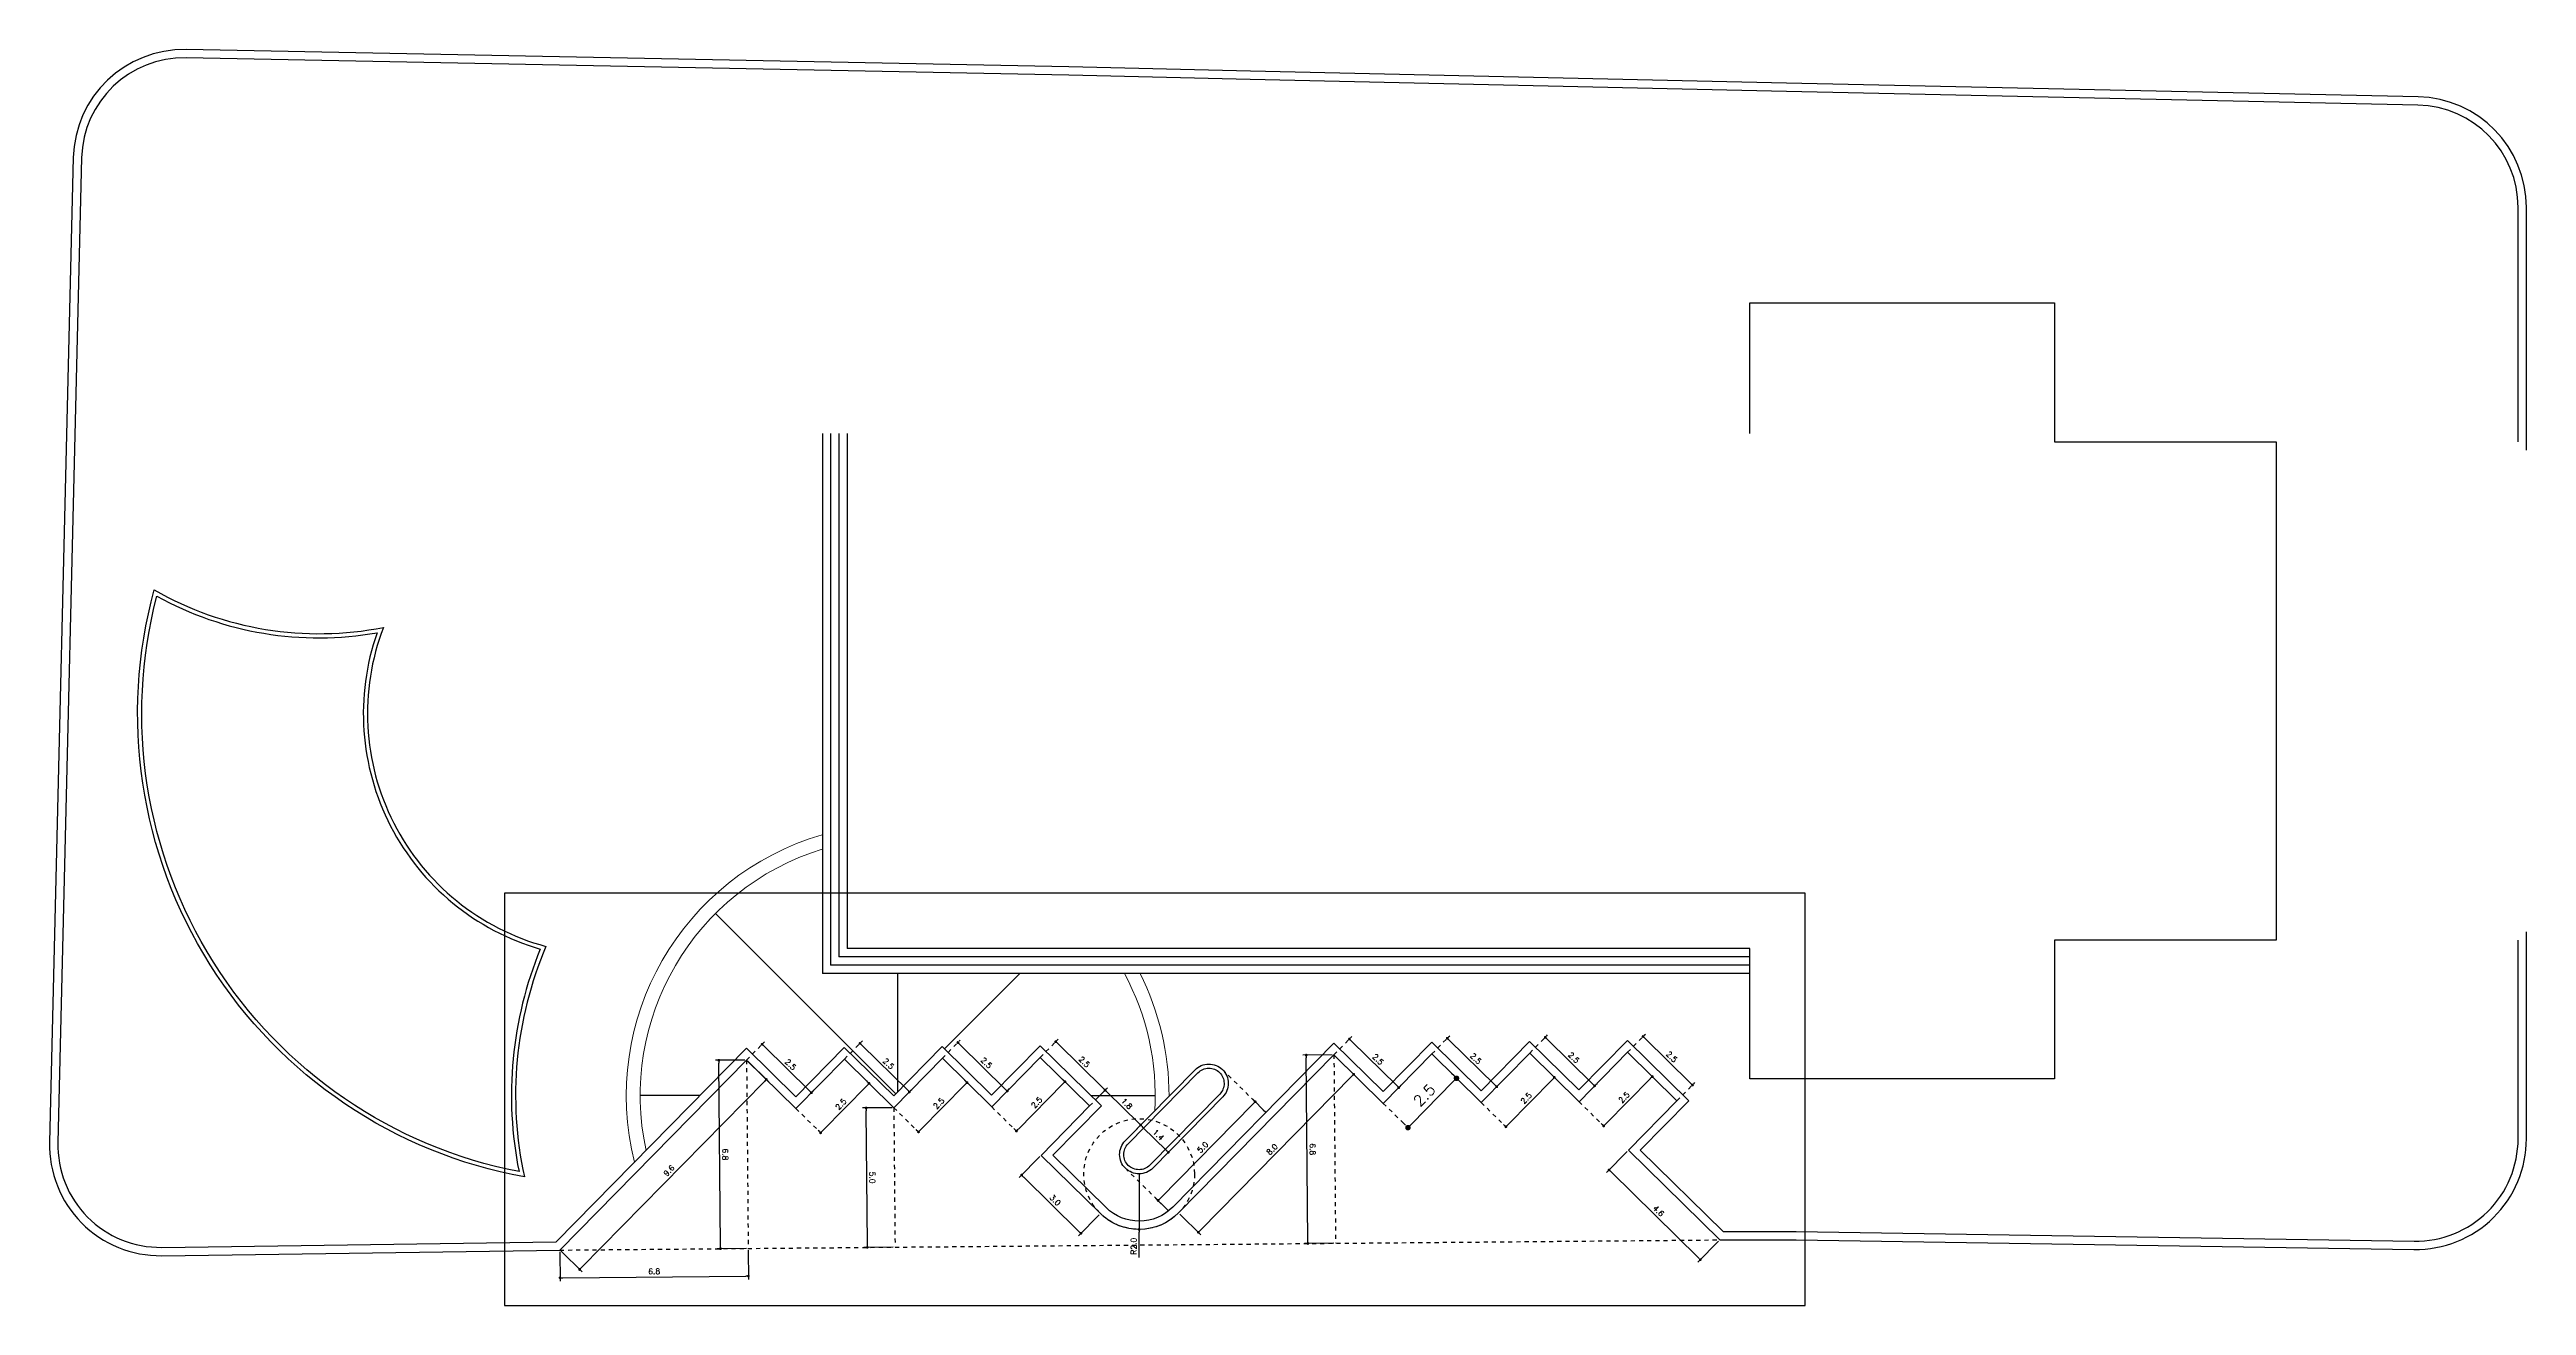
# Model space of a CAD drawing. Extents: x 387222 to 388513, y 9633222 to 9634061.
# Drawn here: x 387943.8 to 388033.3, y 9633222.2 to 9633267.5 of the extents above; entities that cross this region are included whole.
import ezdxf

# ---------------------------------------------------------------- set-up
doc = ezdxf.new("R2010")
doc.units = 0
doc.header["$LTSCALE"] = 0.049213
doc.header["$PDSIZE"] = -2.5
doc.linetypes.add('ACAD_PROJEÇÃO', pattern=[0.2, 0.1, -0.1])
doc.layers.get('Defpoints').update_dxf_attribs({"color": 8})
for name, color, linetype in [('AI-Cotas', 12, 'Continuous'), ('Camada 1', 7, 'Continuous'), ('MEIO-FIO', 3, 'Continuous'), ('P2', 2, 'Continuous'), ('PROJEÇÃO', 8, 'ACAD_PROJEÇÃO')]:
    doc.layers.add(name, color=color, linetype=linetype)
doc.layers.add('ARQ_PISO', color=7, linetype='Continuous', lineweight=13)
doc.styles.add('RS100', font='romans.shx', dxfattribs={"height": 0.2})
doc.styles.add('RS200', font='romans.shx', dxfattribs={"height": 0.4})
doc.dimstyles.new('Cota 100', dxfattribs={"dimscale": 0.1, "dimtxt": 0.2, "dimasz": 1, "dimexe": 1.25, "dimexo": 0.625, "dimgap": 1, "dimtad": 1, "dimzin": 4, "dimdsep": 46, "dimtxsty": 'RS100', "dimblk": 'DOT', "dimcen": 0.1, "dimclrt": 2, "dimadec": 0, "dimazin": 0, "dimtfac": 1, "dimtix": 1, "dimtmove": 0, "dimatfit": 3, "dimldrblk": 'DOT', "dimfxl": 1, "dimarcsym": 0})
doc.dimstyles.new('Cota 200', dxfattribs={"dimscale": 0.2, "dimtxt": 0.4, "dimasz": 1, "dimexe": 1.25, "dimexo": 0.625, "dimgap": 1, "dimtad": 1, "dimzin": 4, "dimdsep": 46, "dimtxsty": 'RS200', "dimblk": 'DOT', "dimcen": 0.1, "dimclrt": 2, "dimadec": 0, "dimazin": 0, "dimtfac": 1, "dimtix": 1, "dimtmove": 0, "dimatfit": 3, "dimldrblk": 'DOT', "dimfxl": 1, "dimarcsym": 0})

# ---------------------------------------------------------------- blocks, each defined once
blk = doc.blocks.new('_Dot')
at = {"color": 0, "linetype": 'ByBlock', "lineweight": -2}
blk.add_line((-0.5, 0), (-1, 0), dxfattribs=at)
at = {"color": 0, "linetype": 'ByBlock', "const_width": 0.5}
blk.add_lwpolyline([(-0.25, 0, 1), (0.25, 0, 1)], format="xyb", close=True, dxfattribs=at)
blk = doc.blocks.new('*D451')
at = {"layer": 'AI-Cotas', "color": 0, "lineweight": -2, "transparency": 16777216}
for p, q in [((387962.233, 9633224.116), (387962.242, 9633223.053)), ((387969.036, 9633224.176), (387969.045, 9633223.113)), ((387962.341, 9633223.179), (387968.944, 9633223.237))]:
    blk.add_line(p, q, dxfattribs=at)
at = {"layer": 'Defpoints', "color": 0, "transparency": 16777216}
for p in [(387962.233, 9633224.178), (387969.036, 9633224.238), (387969.044, 9633223.238)]:
    blk.add_point(p, dxfattribs=at)
at = {"layer": 'AI-Cotas', "color": 0, "lineweight": -2, "transparency": 16777216, "xscale": 0.1, "yscale": 0.1, "zscale": 0.1}
for p, rotation in [((387962.241, 9633223.178), 180.5031921354793), ((387969.044, 9633223.238), 0.5031921354793222)]:
    blk.add_blockref('_Dot', p, dxfattribs=dict(at, rotation=rotation))
at = {"layer": 'AI-Cotas', "color": 2, "transparency": 16777216, "insert": (387965.641, 9633223.408), "char_height": 0.2, "attachment_point": 5, "rotation": 0.50319, "style": 'RS100'}
blk.add_mtext('6.8', dxfattribs=at)
blk = doc.blocks.new('*D452')
at = {"layer": 'AI-Cotas', "color": 0, "lineweight": -2, "transparency": 16777216}
for p, q in [((387968.913, 9633231.041), (387967.851, 9633231.031)), ((387968.035, 9633224.329), (387967.977, 9633230.932)), ((387968.973, 9633224.238), (387967.911, 9633224.228))]:
    blk.add_line(p, q, dxfattribs=at)
at = {"layer": 'Defpoints', "color": 0, "transparency": 16777216}
for p in [(387967.976, 9633231.032), (387968.976, 9633231.041), (387969.036, 9633224.238)]:
    blk.add_point(p, dxfattribs=at)
at = {"layer": 'AI-Cotas', "color": 0, "lineweight": -2, "transparency": 16777216, "xscale": 0.1, "yscale": 0.1, "zscale": 0.1}
for p, rotation in [((387967.976, 9633231.032), 90.50319213579267), ((387968.036, 9633224.229), 270.5031921357927)]:
    blk.add_blockref('_Dot', p, dxfattribs=dict(at, rotation=rotation))
at = {"layer": 'AI-Cotas', "color": 2, "transparency": 16777216, "insert": (387968.206, 9633227.633), "char_height": 0.2, "attachment_point": 5, "rotation": 270.50319, "style": 'RS100'}
blk.add_mtext('6.8', dxfattribs=at)
blk = doc.blocks.new('*D453')
at = {"layer": 'AI-Cotas', "color": 0, "lineweight": -2, "transparency": 16777216}
for p, q in [((387974.232, 9633229.32), (387973.169, 9633229.31)), ((387973.338, 9633224.376), (387973.295, 9633229.211)), ((387974.276, 9633224.284), (387973.214, 9633224.275))]:
    blk.add_line(p, q, dxfattribs=at)
at = {"layer": 'Defpoints', "color": 0, "transparency": 16777216}
for p in [(387973.294, 9633229.311), (387974.294, 9633229.32), (387974.339, 9633224.285)]:
    blk.add_point(p, dxfattribs=at)
at = {"layer": 'AI-Cotas', "color": 0, "lineweight": -2, "transparency": 16777216, "xscale": 0.1, "yscale": 0.1, "zscale": 0.1}
for p, rotation in [((387973.294, 9633229.311), 90.5031921356635), ((387973.339, 9633224.276), 270.5031921356635)]:
    blk.add_blockref('_Dot', p, dxfattribs=dict(at, rotation=rotation))
at = {"layer": 'AI-Cotas', "color": 2, "transparency": 16777216, "insert": (387973.517, 9633226.795), "char_height": 0.2, "attachment_point": 5, "rotation": 270.50319, "style": 'RS100'}
blk.add_mtext('5.0', dxfattribs=at)
blk = doc.blocks.new('*D454')
at = {"layer": 'AI-Cotas', "color": 0, "lineweight": -2, "transparency": 16777216}
for p, q in [((387969.58, 9633231.656), (387969.624, 9633231.701)), ((387969.608, 9633231.542), (387971.248, 9633229.93)), ((387971.364, 9633229.904), (387971.407, 9633229.949))]:
    blk.add_line(p, q, dxfattribs=at)
at = {"layer": 'Defpoints', "color": 0, "transparency": 16777216}
for p in [(387969.537, 9633231.612), (387971.32, 9633229.86), (387971.32, 9633229.86)]:
    blk.add_point(p, dxfattribs=at)
at = {"layer": 'AI-Cotas', "color": 0, "lineweight": -2, "transparency": 16777216, "xscale": 0.1, "yscale": 0.1, "zscale": 0.1}
for p, rotation in [((387969.537, 9633231.612), 135.5033425021012), ((387971.32, 9633229.86), 315.5033425021011)]:
    blk.add_blockref('_Dot', p, dxfattribs=dict(at, rotation=rotation))
at = {"layer": 'AI-Cotas', "color": 2, "transparency": 16777216, "insert": (387970.568, 9633230.878), "char_height": 0.2, "attachment_point": 5, "rotation": 315.50334, "style": 'RS100'}
blk.add_mtext('2.5', dxfattribs=at)
blk = doc.blocks.new('*D455')
at = {"layer": 'AI-Cotas', "color": 0, "lineweight": -2, "transparency": 16777216}
for p, q in [((387973.116, 9633231.687), (387973.16, 9633231.732)), ((387973.143, 9633231.573), (387974.784, 9633229.961)), ((387974.899, 9633229.935), (387974.943, 9633229.98))]:
    blk.add_line(p, q, dxfattribs=at)
at = {"layer": 'Defpoints', "color": 0, "transparency": 16777216}
for p in [(387973.072, 9633231.643), (387974.855, 9633229.891), (387974.855, 9633229.891)]:
    blk.add_point(p, dxfattribs=at)
at = {"layer": 'AI-Cotas', "color": 0, "lineweight": -2, "transparency": 16777216, "xscale": 0.1, "yscale": 0.1, "zscale": 0.1}
for p, rotation in [((387973.072, 9633231.643), 135.5033425021012), ((387974.855, 9633229.891), 315.5033425021011)]:
    blk.add_blockref('_Dot', p, dxfattribs=dict(at, rotation=rotation))
at = {"layer": 'AI-Cotas', "color": 2, "transparency": 16777216, "insert": (387974.104, 9633230.909), "char_height": 0.2, "attachment_point": 5, "rotation": 315.50334, "style": 'RS100'}
blk.add_mtext('2.5', dxfattribs=at)
blk = doc.blocks.new('*D456')
at = {"layer": 'AI-Cotas', "color": 0, "lineweight": -2, "transparency": 16777216}
for p, q in [((387976.651, 9633231.718), (387976.695, 9633231.763)), ((387976.679, 9633231.604), (387978.319, 9633229.992)), ((387978.434, 9633229.966), (387978.478, 9633230.011))]:
    blk.add_line(p, q, dxfattribs=at)
at = {"layer": 'Defpoints', "color": 0, "transparency": 16777216}
for p in [(387976.607, 9633231.674), (387978.391, 9633229.922), (387978.391, 9633229.922)]:
    blk.add_point(p, dxfattribs=at)
at = {"layer": 'AI-Cotas', "color": 0, "lineweight": -2, "transparency": 16777216, "xscale": 0.1, "yscale": 0.1, "zscale": 0.1}
for p, rotation in [((387976.607, 9633231.674), 135.5033425021012), ((387978.391, 9633229.922), 315.5033425021011)]:
    blk.add_blockref('_Dot', p, dxfattribs=dict(at, rotation=rotation))
at = {"layer": 'AI-Cotas', "color": 2, "transparency": 16777216, "insert": (387977.639, 9633230.94), "char_height": 0.2, "attachment_point": 5, "rotation": 315.50334, "style": 'RS100'}
blk.add_mtext('2.5', dxfattribs=at)
blk = doc.blocks.new('*D457')
at = {"layer": 'AI-Cotas', "color": 0, "lineweight": -2, "transparency": 16777216}
for p, q in [((387980.187, 9633231.75), (387980.23, 9633231.794)), ((387980.214, 9633231.635), (387981.855, 9633230.023)), ((387981.97, 9633229.997), (387982.014, 9633230.042))]:
    blk.add_line(p, q, dxfattribs=at)
at = {"layer": 'Defpoints', "color": 0, "transparency": 16777216}
for p in [(387980.143, 9633231.705), (387981.926, 9633229.953), (387981.926, 9633229.953)]:
    blk.add_point(p, dxfattribs=at)
at = {"layer": 'AI-Cotas', "color": 0, "lineweight": -2, "transparency": 16777216, "xscale": 0.1, "yscale": 0.1, "zscale": 0.1}
for p, rotation in [((387980.143, 9633231.705), 135.5033425021012), ((387981.926, 9633229.953), 315.5033425021011)]:
    blk.add_blockref('_Dot', p, dxfattribs=dict(at, rotation=rotation))
at = {"layer": 'AI-Cotas', "color": 2, "transparency": 16777216, "insert": (387981.175, 9633230.972), "char_height": 0.2, "attachment_point": 5, "rotation": 315.50334, "style": 'RS100'}
blk.add_mtext('2.5', dxfattribs=at)
blk = doc.blocks.new('*D458')
at = {"layer": 'AI-Cotas', "color": 0, "lineweight": -2, "transparency": 16777216}
for p, q in [((387971.721, 9633228.484), (387973.333, 9633230.125)), ((387973.358, 9633230.24), (387973.314, 9633230.284)), ((387971.606, 9633228.457), (387971.562, 9633228.501))]:
    blk.add_line(p, q, dxfattribs=at)
at = {"layer": 'Defpoints', "color": 0, "transparency": 16777216}
for p in [(387973.403, 9633230.196), (387973.403, 9633230.196), (387971.651, 9633228.413)]:
    blk.add_point(p, dxfattribs=at)
at = {"layer": 'AI-Cotas', "color": 0, "lineweight": -2, "transparency": 16777216, "xscale": 0.1, "yscale": 0.1, "zscale": 0.1}
for p, rotation in [((387973.403, 9633230.196), 45.50334247634319), ((387971.651, 9633228.413), 225.5033424763432)]:
    blk.add_blockref('_Dot', p, dxfattribs=dict(at, rotation=rotation))
at = {"layer": 'AI-Cotas', "color": 2, "transparency": 16777216, "insert": (387972.384, 9633229.445), "char_height": 0.2, "attachment_point": 5, "rotation": 45.50334, "style": 'RS100'}
blk.add_mtext('2.5', dxfattribs=at)
blk = doc.blocks.new('*D459')
at = {"layer": 'AI-Cotas', "color": 0, "lineweight": -2, "transparency": 16777216}
for p, q in [((387975.256, 9633228.515), (387976.868, 9633230.156)), ((387976.894, 9633230.271), (387976.849, 9633230.315)), ((387975.141, 9633228.488), (387975.097, 9633228.532))]:
    blk.add_line(p, q, dxfattribs=at)
at = {"layer": 'Defpoints', "color": 0, "transparency": 16777216}
for p in [(387976.938, 9633230.227), (387976.938, 9633230.227), (387975.186, 9633228.444)]:
    blk.add_point(p, dxfattribs=at)
at = {"layer": 'AI-Cotas', "color": 0, "lineweight": -2, "transparency": 16777216, "xscale": 0.1, "yscale": 0.1, "zscale": 0.1}
for p, rotation in [((387976.938, 9633230.227), 45.50334247634319), ((387975.186, 9633228.444), 225.5033424763432)]:
    blk.add_blockref('_Dot', p, dxfattribs=dict(at, rotation=rotation))
at = {"layer": 'AI-Cotas', "color": 2, "transparency": 16777216, "insert": (387975.919, 9633229.476), "char_height": 0.2, "attachment_point": 5, "rotation": 45.50334, "style": 'RS100'}
blk.add_mtext('2.5', dxfattribs=at)
blk = doc.blocks.new('*D460')
at = {"layer": 'AI-Cotas', "color": 0, "lineweight": -2, "transparency": 16777216}
for p, q in [((387978.792, 9633228.546), (387980.404, 9633230.187)), ((387980.429, 9633230.302), (387980.384, 9633230.346)), ((387978.677, 9633228.519), (387978.632, 9633228.563))]:
    blk.add_line(p, q, dxfattribs=at)
at = {"layer": 'Defpoints', "color": 0, "transparency": 16777216}
for p in [(387980.474, 9633230.258), (387980.474, 9633230.258), (387978.721, 9633228.475)]:
    blk.add_point(p, dxfattribs=at)
at = {"layer": 'AI-Cotas', "color": 0, "lineweight": -2, "transparency": 16777216, "xscale": 0.1, "yscale": 0.1, "zscale": 0.1}
for p, rotation in [((387980.474, 9633230.258), 45.50334247634319), ((387978.721, 9633228.475), 225.5033424763432)]:
    blk.add_blockref('_Dot', p, dxfattribs=dict(at, rotation=rotation))
at = {"layer": 'AI-Cotas', "color": 2, "transparency": 16777216, "insert": (387979.455, 9633229.507), "char_height": 0.2, "attachment_point": 5, "rotation": 45.50334, "style": 'RS100'}
blk.add_mtext('2.5', dxfattribs=at)
blk = doc.blocks.new('*D462')
at = {"layer": 'AI-Cotas', "color": 0, "lineweight": -2, "transparency": 16777216}
for p, q in [((387990.126, 9633231.227), (387989.063, 9633231.218)), ((387989.247, 9633224.516), (387989.189, 9633231.119)), ((387990.185, 9633224.424), (387989.123, 9633224.415))]:
    blk.add_line(p, q, dxfattribs=at)
at = {"layer": 'Defpoints', "color": 0, "transparency": 16777216}
for p in [(387989.188, 9633231.219), (387990.188, 9633231.228), (387990.248, 9633224.424)]:
    blk.add_point(p, dxfattribs=at)
at = {"layer": 'AI-Cotas', "color": 0, "lineweight": -2, "transparency": 16777216, "xscale": 0.1, "yscale": 0.1, "zscale": 0.1}
for p, rotation in [((387989.188, 9633231.219), 90.50319213579267), ((387989.248, 9633224.416), 270.5031921357927)]:
    blk.add_blockref('_Dot', p, dxfattribs=dict(at, rotation=rotation))
at = {"layer": 'AI-Cotas', "color": 2, "transparency": 16777216, "insert": (387989.418, 9633227.819), "char_height": 0.2, "attachment_point": 5, "rotation": 270.50319, "style": 'RS100'}
blk.add_mtext('6.8', dxfattribs=at)
blk = doc.blocks.new('*D461')
at = {"layer": 'AI-Cotas', "color": 0, "lineweight": -2, "transparency": 16777216}
for p, q in [((387990.793, 9633231.843), (387990.837, 9633231.887)), ((387990.82, 9633231.728), (387992.461, 9633230.116)), ((387992.576, 9633230.091), (387992.62, 9633230.135))]:
    blk.add_line(p, q, dxfattribs=at)
at = {"layer": 'Defpoints', "color": 0, "transparency": 16777216}
for p in [(387990.749, 9633231.798), (387992.532, 9633230.046), (387992.532, 9633230.046)]:
    blk.add_point(p, dxfattribs=at)
at = {"layer": 'AI-Cotas', "color": 0, "lineweight": -2, "transparency": 16777216, "xscale": 0.1, "yscale": 0.1, "zscale": 0.1}
for p, rotation in [((387990.749, 9633231.798), 135.5033425021012), ((387992.532, 9633230.046), 315.5033425021011)]:
    blk.add_blockref('_Dot', p, dxfattribs=dict(at, rotation=rotation))
at = {"layer": 'AI-Cotas', "color": 2, "transparency": 16777216, "insert": (387991.781, 9633231.065), "char_height": 0.2, "attachment_point": 5, "rotation": 315.50334, "style": 'RS100'}
blk.add_mtext('2.5', dxfattribs=at)
blk = doc.blocks.new('*D463')
at = {"layer": 'AI-Cotas', "color": 0, "lineweight": -2, "transparency": 16777216}
for p, q in [((387994.328, 9633231.874), (387994.372, 9633231.918)), ((387994.356, 9633231.759), (387995.996, 9633230.147)), ((387996.111, 9633230.122), (387996.155, 9633230.166))]:
    blk.add_line(p, q, dxfattribs=at)
at = {"layer": 'Defpoints', "color": 0, "transparency": 16777216}
for p in [(387994.284, 9633231.829), (387996.068, 9633230.077), (387996.068, 9633230.077)]:
    blk.add_point(p, dxfattribs=at)
at = {"layer": 'AI-Cotas', "color": 0, "lineweight": -2, "transparency": 16777216, "xscale": 0.1, "yscale": 0.1, "zscale": 0.1}
for p, rotation in [((387994.284, 9633231.829), 135.5033425021012), ((387996.068, 9633230.077), 315.5033425021011)]:
    blk.add_blockref('_Dot', p, dxfattribs=dict(at, rotation=rotation))
at = {"layer": 'AI-Cotas', "color": 2, "transparency": 16777216, "insert": (387995.316, 9633231.096), "char_height": 0.2, "attachment_point": 5, "rotation": 315.50334, "style": 'RS100'}
blk.add_mtext('2.5', dxfattribs=at)
blk = doc.blocks.new('*D464')
at = {"layer": 'AI-Cotas', "color": 0, "lineweight": -2, "transparency": 16777216}
for p, q in [((387997.864, 9633231.905), (387997.907, 9633231.949)), ((387997.891, 9633231.79), (387999.532, 9633230.178)), ((387999.647, 9633230.153), (387999.691, 9633230.197))]:
    blk.add_line(p, q, dxfattribs=at)
at = {"layer": 'Defpoints', "color": 0, "transparency": 16777216}
for p in [(387997.82, 9633231.86), (387999.603, 9633230.108), (387999.603, 9633230.108)]:
    blk.add_point(p, dxfattribs=at)
at = {"layer": 'AI-Cotas', "color": 0, "lineweight": -2, "transparency": 16777216, "xscale": 0.1, "yscale": 0.1, "zscale": 0.1}
for p, rotation in [((387997.82, 9633231.86), 135.5033425021012), ((387999.603, 9633230.108), 315.5033425021011)]:
    blk.add_blockref('_Dot', p, dxfattribs=dict(at, rotation=rotation))
at = {"layer": 'AI-Cotas', "color": 2, "transparency": 16777216, "insert": (387998.851, 9633231.127), "char_height": 0.2, "attachment_point": 5, "rotation": 315.50334, "style": 'RS100'}
blk.add_mtext('2.5', dxfattribs=at)
blk = doc.blocks.new('*D465')
at = {"layer": 'AI-Cotas', "color": 0, "lineweight": -2, "transparency": 16777216}
for p, q in [((388001.399, 9633231.936), (388001.443, 9633231.98)), ((388001.426, 9633231.821), (388003.067, 9633230.209)), ((388003.182, 9633230.184), (388003.226, 9633230.228))]:
    blk.add_line(p, q, dxfattribs=at)
at = {"layer": 'Defpoints', "color": 0, "transparency": 16777216}
for p in [(388001.355, 9633231.891), (388003.138, 9633230.139), (388003.138, 9633230.139)]:
    blk.add_point(p, dxfattribs=at)
at = {"layer": 'AI-Cotas', "color": 0, "lineweight": -2, "transparency": 16777216, "xscale": 0.1, "yscale": 0.1, "zscale": 0.1}
for p, rotation in [((388001.355, 9633231.891), 135.5033425021012), ((388003.138, 9633230.139), 315.5033425021011)]:
    blk.add_blockref('_Dot', p, dxfattribs=dict(at, rotation=rotation))
at = {"layer": 'AI-Cotas', "color": 2, "transparency": 16777216, "insert": (388002.387, 9633231.158), "char_height": 0.2, "attachment_point": 5, "rotation": 315.50334, "style": 'RS100'}
blk.add_mtext('2.5', dxfattribs=at)
blk = doc.blocks.new('*D466')
at = {"layer": 'AI-Cotas', "color": 0, "lineweight": -2, "transparency": 16777216}
for p, q in [((388000.004, 9633228.733), (388001.616, 9633230.373)), ((388001.641, 9633230.488), (388001.597, 9633230.532)), ((387999.889, 9633228.705), (387999.845, 9633228.749))]:
    blk.add_line(p, q, dxfattribs=at)
at = {"layer": 'Defpoints', "color": 0, "transparency": 16777216}
for p in [(388001.686, 9633230.445), (388001.686, 9633230.445), (387999.934, 9633228.661)]:
    blk.add_point(p, dxfattribs=at)
at = {"layer": 'AI-Cotas', "color": 0, "lineweight": -2, "transparency": 16777216, "xscale": 0.1, "yscale": 0.1, "zscale": 0.1}
for p, rotation in [((388001.686, 9633230.445), 45.50334247634319), ((387999.934, 9633228.661), 225.5033424763432)]:
    blk.add_blockref('_Dot', p, dxfattribs=dict(at, rotation=rotation))
at = {"layer": 'AI-Cotas', "color": 2, "transparency": 16777216, "insert": (388000.667, 9633229.693), "char_height": 0.2, "attachment_point": 5, "rotation": 45.50334, "style": 'RS100'}
blk.add_mtext('2.5', dxfattribs=at)
blk = doc.blocks.new('*D467')
at = {"layer": 'AI-Cotas', "color": 0, "lineweight": -2, "transparency": 16777216}
for p, q in [((387996.469, 9633228.702), (387998.081, 9633230.342)), ((387998.106, 9633230.457), (387998.061, 9633230.501)), ((387996.354, 9633228.674), (387996.309, 9633228.718))]:
    blk.add_line(p, q, dxfattribs=at)
at = {"layer": 'Defpoints', "color": 0, "transparency": 16777216}
for p in [(387998.151, 9633230.414), (387998.151, 9633230.414), (387996.398, 9633228.63)]:
    blk.add_point(p, dxfattribs=at)
at = {"layer": 'AI-Cotas', "color": 0, "lineweight": -2, "transparency": 16777216, "xscale": 0.1, "yscale": 0.1, "zscale": 0.1}
for p, rotation in [((387998.151, 9633230.414), 45.50334247634319), ((387996.398, 9633228.63), 225.5033424763432)]:
    blk.add_blockref('_Dot', p, dxfattribs=dict(at, rotation=rotation))
at = {"layer": 'AI-Cotas', "color": 2, "transparency": 16777216, "insert": (387997.132, 9633229.662), "char_height": 0.2, "attachment_point": 5, "rotation": 45.50334, "style": 'RS100'}
blk.add_mtext('2.5', dxfattribs=at)
blk = doc.blocks.new('*D468')
at = {"layer": 'AI-Cotas', "color": 0, "lineweight": -2, "transparency": 16777216}
for p, q in [((387993.003, 9633228.742), (387994.475, 9633230.24)), ((387994.526, 9633230.47), (387994.437, 9633230.558)), ((387992.774, 9633228.687), (387992.685, 9633228.774))]:
    blk.add_line(p, q, dxfattribs=at)
at = {"layer": 'Defpoints', "color": 0, "transparency": 16777216}
for p in [(387994.615, 9633230.382), (387994.615, 9633230.382), (387992.863, 9633228.599)]:
    blk.add_point(p, dxfattribs=at)
at = {"layer": 'AI-Cotas', "color": 0, "lineweight": -2, "transparency": 16777216, "xscale": 0.2, "yscale": 0.2, "zscale": 0.2}
for p, rotation in [((387994.615, 9633230.382), 45.50334247634319), ((387992.863, 9633228.599), 225.5033424763432)]:
    blk.add_blockref('_Dot', p, dxfattribs=dict(at, rotation=rotation))
at = {"layer": 'AI-Cotas', "color": 2, "transparency": 16777216, "insert": (387993.454, 9633229.771), "char_height": 0.4, "attachment_point": 5, "rotation": 45.50334, "style": 'RS200'}
blk.add_mtext('2.5', dxfattribs=at)
blk = doc.blocks.new('*D469')
at = {"layer": 'AI-Cotas', "color": 0, "lineweight": -2, "transparency": 16777216}
for p, q in [((387979.569, 9633227.554), (387978.825, 9633226.796)), ((387978.984, 9633226.816), (387980.981, 9633224.853)), ((387981.709, 9633225.452), (387980.964, 9633224.694))]:
    blk.add_line(p, q, dxfattribs=at)
at = {"layer": 'Defpoints', "color": 0, "transparency": 16777216}
for p in [(387979.613, 9633227.599), (387981.753, 9633225.496), (387981.052, 9633224.783)]:
    blk.add_point(p, dxfattribs=at)
at = {"layer": 'AI-Cotas', "color": 0, "lineweight": -2, "transparency": 16777216, "xscale": 0.1, "yscale": 0.1, "zscale": 0.1}
for p, rotation in [((387978.912, 9633226.886), 135.5033425056178), ((387981.052, 9633224.783), 315.5033425056178)]:
    blk.add_blockref('_Dot', p, dxfattribs=dict(at, rotation=rotation))
at = {"layer": 'AI-Cotas', "color": 2, "transparency": 16777216, "insert": (387980.122, 9633225.977), "char_height": 0.2, "attachment_point": 5, "rotation": 315.50334, "style": 'RS100'}
blk.add_mtext('3.0', dxfattribs=at)
blk = doc.blocks.new('*D470')
at = {"layer": 'AI-Cotas', "color": 0, "lineweight": -2, "transparency": 16777216}
for p, q in [((387990.233, 9633231.184), (387990.991, 9633230.439)), ((387985.365, 9633224.892), (387990.831, 9633230.455)), ((387984.626, 9633225.477), (387985.384, 9633224.733))]:
    blk.add_line(p, q, dxfattribs=at)
at = {"layer": 'Defpoints', "color": 0, "transparency": 16777216}
for p in [(387990.188, 9633231.228), (387990.902, 9633230.527), (387984.581, 9633225.521)]:
    blk.add_point(p, dxfattribs=at)
at = {"layer": 'AI-Cotas', "color": 0, "lineweight": -2, "transparency": 16777216, "xscale": 0.1, "yscale": 0.1, "zscale": 0.1}
for p, rotation in [((387990.902, 9633230.527), 45.50334246759499), ((387985.295, 9633224.82), 225.503342467595)]:
    blk.add_blockref('_Dot', p, dxfattribs=dict(at, rotation=rotation))
at = {"layer": 'AI-Cotas', "color": 2, "transparency": 16777216, "insert": (387987.955, 9633227.814), "char_height": 0.2, "attachment_point": 5, "rotation": 45.50334, "style": 'RS100'}
blk.add_mtext('8.0', dxfattribs=at)
blk = doc.blocks.new('*D471')
at = {"layer": 'AI-Cotas', "color": 0, "lineweight": -2, "transparency": 16777216}
for p, q in [((387983.155, 9633226.923), (387983.155, 9633224.923)), ((387983.155, 9633223.913), (387983.155, 9633224.823))]:
    blk.add_line(p, q, dxfattribs=at)
at = {"layer": 'Defpoints', "color": 0, "transparency": 16777216}
for p in [(387983.155, 9633226.923), (387983.155, 9633224.923)]:
    blk.add_point(p, dxfattribs=at)
at = {"layer": 'AI-Cotas', "color": 0, "lineweight": -2, "transparency": 16777216, "xscale": 0.1, "yscale": 0.1, "zscale": 0.1, "rotation": 90}
blk.add_blockref('_Dot', (387983.155, 9633224.923), dxfattribs=at)
at = {"layer": 'AI-Cotas', "color": 2, "transparency": 16777216, "insert": (387982.955, 9633224.318), "char_height": 0.2, "attachment_point": 5, "rotation": 90, "style": 'RS100'}
blk.add_mtext('R2.0', dxfattribs=at)
blk = doc.blocks.new('*D472')
at = {"layer": 'AI-Cotas', "color": 0, "lineweight": -2, "transparency": 16777216}
for p, q in [((388000.782, 9633227.741), (388000.037, 9633226.983)), ((388000.196, 9633227.002), (388003.35, 9633223.903)), ((388004.078, 9633224.502), (388003.333, 9633223.744))]:
    blk.add_line(p, q, dxfattribs=at)
at = {"layer": 'Defpoints', "color": 0, "transparency": 16777216}
for p in [(388000.825, 9633227.785), (388003.421, 9633223.833), (388004.122, 9633224.546)]:
    blk.add_point(p, dxfattribs=at)
at = {"layer": 'AI-Cotas', "color": 0, "lineweight": -2, "transparency": 16777216, "xscale": 0.1, "yscale": 0.1, "zscale": 0.1}
for p, rotation in [((388000.125, 9633227.072), 135.5033424886905), ((388003.421, 9633223.833), 315.5033424886905)]:
    blk.add_blockref('_Dot', p, dxfattribs=dict(at, rotation=rotation))
at = {"layer": 'AI-Cotas', "color": 2, "transparency": 16777216, "insert": (388001.913, 9633225.595), "char_height": 0.2, "attachment_point": 5, "rotation": 315.50334, "style": 'RS100'}
blk.add_mtext('4.6', dxfattribs=at)
blk = doc.blocks.new('*D473')
at = {"layer": 'AI-Cotas', "color": 0, "lineweight": -2, "transparency": 16777216}
for p, q in [((387981.619, 9633229.641), (387982.014, 9633230.042)), ((387981.997, 9633229.883), (387983.139, 9633228.761)), ((387982.903, 9633228.379), (387983.297, 9633228.78))]:
    blk.add_line(p, q, dxfattribs=at)
at = {"layer": 'Defpoints', "color": 0, "transparency": 16777216}
for p in [(387981.576, 9633229.596), (387982.859, 9633228.335), (387983.21, 9633228.691)]:
    blk.add_point(p, dxfattribs=at)
at = {"layer": 'AI-Cotas', "color": 0, "lineweight": -2, "transparency": 16777216, "xscale": 0.1, "yscale": 0.1, "zscale": 0.1}
for p, rotation in [((387981.926, 9633229.953), 135.5033424939656), ((387983.21, 9633228.691), 315.5033424939656)]:
    blk.add_blockref('_Dot', p, dxfattribs=dict(at, rotation=rotation))
at = {"layer": 'AI-Cotas', "color": 2, "transparency": 16777216, "insert": (387982.708, 9633229.465), "char_height": 0.2, "attachment_point": 5, "rotation": 315.50334, "style": 'RS100'}
blk.add_mtext('1.8', dxfattribs=at)
blk = doc.blocks.new('*D474')
at = {"layer": 'AI-Cotas', "color": 0, "lineweight": -2, "transparency": 16777216}
for p, q in [((387982.903, 9633228.379), (387983.297, 9633228.78)), ((387983.281, 9633228.621), (387984.137, 9633227.78)), ((387984.252, 9633227.755), (387984.296, 9633227.799))]:
    blk.add_line(p, q, dxfattribs=at)
at = {"layer": 'Defpoints', "color": 0, "transparency": 16777216}
for p in [(387982.859, 9633228.335), (387984.208, 9633227.71), (387984.208, 9633227.71)]:
    blk.add_point(p, dxfattribs=at)
at = {"layer": 'AI-Cotas', "color": 0, "lineweight": -2, "transparency": 16777216, "xscale": 0.1, "yscale": 0.1, "zscale": 0.1}
for p, rotation in [((387983.21, 9633228.691), 135.5033425013849), ((387984.208, 9633227.71), 315.5033425013849)]:
    blk.add_blockref('_Dot', p, dxfattribs=dict(at, rotation=rotation))
at = {"layer": 'AI-Cotas', "color": 2, "transparency": 16777216, "insert": (387983.849, 9633228.343), "char_height": 0.2, "attachment_point": 5, "rotation": 315.50334, "style": 'RS100'}
blk.add_mtext('1.4', dxfattribs=at)
blk = doc.blocks.new('*D475')
at = {"layer": 'AI-Cotas', "color": 0, "lineweight": -2, "transparency": 16777216}
for p, q in [((387983.91, 9633226.04), (387987.274, 9633229.464)), ((387987.687, 9633229.199), (387987.255, 9633229.623)), ((387984.183, 9633225.633), (387983.751, 9633226.057))]:
    blk.add_line(p, q, dxfattribs=at)
at = {"layer": 'Defpoints', "color": 0, "transparency": 16777216}
for p in [(387987.344, 9633229.536), (387987.731, 9633229.155), (387984.227, 9633225.589)]:
    blk.add_point(p, dxfattribs=at)
at = {"layer": 'AI-Cotas', "color": 0, "lineweight": -2, "transparency": 16777216, "xscale": 0.1, "yscale": 0.1, "zscale": 0.1}
for p, rotation in [((387987.344, 9633229.536), 45.50334250536532), ((387983.84, 9633225.969), 225.5033425053653)]:
    blk.add_blockref('_Dot', p, dxfattribs=dict(at, rotation=rotation))
at = {"layer": 'AI-Cotas', "color": 2, "transparency": 16777216, "insert": (387985.45, 9633227.892), "char_height": 0.2, "attachment_point": 5, "rotation": 45.50334, "style": 'RS100'}
blk.add_mtext('5.0', dxfattribs=at)
blk = doc.blocks.new('*D476')
at = {"layer": 'AI-Cotas', "color": 0, "lineweight": -2, "transparency": 16777216}
for p, q in [((387969.02, 9633230.997), (387969.778, 9633230.253)), ((387963.016, 9633223.549), (387969.619, 9633230.269)), ((387962.277, 9633224.135), (387963.035, 9633223.39))]:
    blk.add_line(p, q, dxfattribs=at)
at = {"layer": 'Defpoints', "color": 0, "transparency": 16777216}
for p in [(387968.976, 9633231.041), (387969.689, 9633230.34), (387962.233, 9633224.178)]:
    blk.add_point(p, dxfattribs=at)
at = {"layer": 'AI-Cotas', "color": 0, "lineweight": -2, "transparency": 16777216, "xscale": 0.1, "yscale": 0.1, "zscale": 0.1}
for p, rotation in [((387969.689, 9633230.34), 45.50334249284543), ((387962.946, 9633223.477), 225.5033424928454)]:
    blk.add_blockref('_Dot', p, dxfattribs=dict(at, rotation=rotation))
at = {"layer": 'AI-Cotas', "color": 2, "transparency": 16777216, "insert": (387966.175, 9633227.049), "char_height": 0.2, "attachment_point": 5, "rotation": 45.50334, "style": 'RS100'}
blk.add_mtext('9.6', dxfattribs=at)

msp = doc.modelspace()

# ---------------------------------------------------------------- linework, layer by layer
at = {"layer": 'ARQ_PISO'}
for radius, start, end in [(9.8, 106.12261, 194.20253), (9.3, 107.01508, 192.31021), (9.3, 356.59908, 28.3101), (9.8, 359.84681, 26.74672)]:
    msp.add_arc((387974.434, 9633229.76), radius, start, end, dxfattribs=at)
at = {"layer": 'Camada 1'}
for points in [[(387974.37, 9633229.825), (387967.858, 9633236.336)], [(387974.434, 9633229.89), (387974.434, 9633234.17)], [(387976.123, 9633231.449), (387978.845, 9633234.17)], [(387967.296, 9633229.76), (387965.134, 9633229.76)], [(387981.409, 9633229.76), (387983.734, 9633229.76)]]:
    msp.add_lwpolyline(points, dxfattribs=at)
at = {"layer": 'Defpoints'}
msp.add_lwpolyline([(388007.213, 9633237.07), (387960.233, 9633237.07), (387960.233, 9633222.178), (388007.213, 9633222.178)], close=True, dxfattribs=at)
at = {"layer": 'MEIO-FIO'}
for points in [[(388033.257, 9633253.07), (388033.257, 9633261.825, 0.407863), (388029.344, 9633265.824), (388006.535, 9633266.32), (387987.171, 9633266.746), (387980.619, 9633266.903), (387948.739, 9633267.53, 0.412923), (387944.661, 9633263.628), (387943.804, 9633228.072, 0.425435), (387947.859, 9633223.976), (387962.233, 9633224.178)], [(388032.957, 9633253.37), (388032.957, 9633261.825, 0.407863), (388029.338, 9633265.524), (388006.528, 9633266.02), (387987.164, 9633266.446), (387980.612, 9633266.603), (387948.733, 9633267.23, 0.412923), (387944.961, 9633263.62), (387944.104, 9633228.065, 0.425435), (387947.855, 9633224.276), (387962.105, 9633224.477)], [(387961.729, 9633235.146, 0.155112), (387960.951, 9633226.821, -0.439793), (387947.583, 9633248.017, 0.180462), (387955.862, 9633246.664, 0.44497), (387961.729, 9633235.146)], [(388004.122, 9633224.546), (388006.883, 9633224.548), (388029.195, 9633224.2, 0.418794), (388033.257, 9633228.2), (388033.257, 9633235.67)], [(388004.245, 9633224.846), (388006.885, 9633224.848), (388029.2, 9633224.5, 0.418794), (388032.957, 9633228.2), (388032.957, 9633235.37)], [(388004.243, 9633224.847), (388001.25, 9633227.789), (388003.002, 9633229.572), (388000.791, 9633231.745), (387999.039, 9633229.962), (387997.255, 9633231.714), (387995.503, 9633229.931), (387993.72, 9633231.683), (387991.968, 9633229.9), (387990.184, 9633231.652), (387984.367, 9633225.731, -0.414214), (387981.963, 9633225.71), (387980.037, 9633227.603), (387981.789, 9633229.386), (387979.578, 9633231.559), (387977.826, 9633229.775), (387976.043, 9633231.528), (387974.291, 9633229.744), (387972.507, 9633231.496), (387970.755, 9633229.713), (387968.972, 9633231.465), (387962.106, 9633224.477)], [(388004.122, 9633224.546), (388000.825, 9633227.785), (388002.578, 9633229.569), (388000.794, 9633231.321), (387999.042, 9633229.537), (387997.259, 9633231.29), (387995.507, 9633229.506), (387993.724, 9633231.259), (387991.971, 9633229.475), (387990.188, 9633231.228), (387984.581, 9633225.521, -0.414214), (387981.753, 9633225.496), (387979.613, 9633227.599), (387981.365, 9633229.382), (387979.582, 9633231.134), (387977.83, 9633229.351), (387976.047, 9633231.103), (387974.294, 9633229.32), (387972.511, 9633231.072), (387970.759, 9633229.289), (387968.976, 9633231.041), (387962.233, 9633224.178)], [(387986.162, 9633230.697, -0.414214), (387986.171, 9633229.707), (387983.648, 9633227.139, -0.414214), (387982.658, 9633227.131), (387982.658, 9633227.131, -0.414214), (387982.649, 9633228.121), (387985.172, 9633230.688, -0.414214), (387986.162, 9633230.697), (387986.162, 9633230.697)]]:
    msp.add_lwpolyline(points, format="xyb", dxfattribs=at)
for points in [[(387961.525, 9633235.047, 0.147848), (387960.758, 9633227.01, -0.432449), (387947.678, 9633247.791, 0.170717), (387955.631, 9633246.468, 0.430271)], [(387986.057, 9633230.59, -0.414214), (387986.064, 9633229.812), (387983.541, 9633227.245, -0.414214), (387982.763, 9633227.238, -0.414214), (387982.756, 9633228.015), (387985.279, 9633230.583, -0.414214)]]:
    msp.add_lwpolyline(points, format="xyb", close=True, dxfattribs=at)
at = {"layer": 'P2'}
for points in [[(388005.213, 9633253.67), (388005.213, 9633258.38), (388016.213, 9633258.38), (388016.213, 9633253.37), (388024.213, 9633253.37), (388024.213, 9633235.37), (388016.213, 9633235.37), (388016.213, 9633230.36), (388005.213, 9633230.36), (388005.213, 9633235.07)], [(387971.713, 9633253.67), (387971.713, 9633234.17)], [(387972.013, 9633253.67), (387972.013, 9633234.47)], [(387972.313, 9633253.67), (387972.313, 9633234.77)], [(387972.613, 9633253.67), (387972.613, 9633235.07)], [(388005.213, 9633234.47), (387972.013, 9633234.47)], [(388005.213, 9633234.77), (387972.313, 9633234.77)], [(388005.213, 9633235.07), (387972.613, 9633235.07)], [(388005.213, 9633234.17), (387971.713, 9633234.17)]]:
    msp.add_lwpolyline(points, dxfattribs=at)
at = {"layer": 'PROJEÇÃO', "ltscale": 30}
for points in [[(387990.188, 9633231.228), (387990.749, 9633231.798)], [(387993.724, 9633231.259), (387994.284, 9633231.829)], [(387997.259, 9633231.29), (387997.82, 9633231.86)], [(388000.794, 9633231.321), (388001.355, 9633231.891)], [(387968.976, 9633231.041), (387969.537, 9633231.612)], [(387968.976, 9633231.041), (387969.036, 9633224.238)], [(387972.511, 9633231.072), (387973.072, 9633231.643)], [(387976.047, 9633231.103), (387976.607, 9633231.674)], [(387979.582, 9633231.134), (387980.143, 9633231.705)], [(387990.188, 9633231.228), (387990.248, 9633224.424)], [(387981.365, 9633229.382), (387981.926, 9633229.953)], [(387986.162, 9633230.697), (387987.731, 9633229.155)], [(388002.578, 9633229.569), (388003.138, 9633230.139)], [(387970.759, 9633229.289), (387971.651, 9633228.413)], [(387974.294, 9633229.32), (387974.339, 9633224.285)], [(387974.294, 9633229.32), (387975.186, 9633228.444)], [(387977.83, 9633229.351), (387978.721, 9633228.475)], [(387991.971, 9633229.475), (387992.863, 9633228.599)], [(387995.507, 9633229.506), (387996.398, 9633228.63)], [(387999.042, 9633229.537), (387999.934, 9633228.661)], [(387982.658, 9633227.131), (387984.227, 9633225.589)], [(387962.233, 9633224.178), (388004.122, 9633224.546)]]:
    msp.add_lwpolyline(points, dxfattribs=at)
msp.add_circle((387983.155, 9633226.923), 2, dxfattribs=at)

# ---------------------------------------------------------------- dimensions: what is measured, and where the dimension line sits
at = {"layer": 'AI-Cotas'}
for p1, p2, distance, dimstyle, picture, middle in [((387976.607, 9633231.674), (387978.391, 9633229.922), 0, 'Cota 100', '*D456', (387977.639, 9633230.94)), ((387980.143, 9633231.705), (387981.926, 9633229.953), 0, 'Cota 100', '*D457', (387981.175, 9633230.972)), ((387990.749, 9633231.798), (387992.532, 9633230.046), 0, 'Cota 100', '*D461', (387991.781, 9633231.065)), ((387994.284, 9633231.829), (387996.068, 9633230.077), 0, 'Cota 100', '*D463', (387995.316, 9633231.096)), ((387997.82, 9633231.86), (387999.603, 9633230.108), 0, 'Cota 100', '*D464', (387998.851, 9633231.127)), ((388001.355, 9633231.891), (388003.138, 9633230.139), 0, 'Cota 100', '*D465', (388002.387, 9633231.158)), ((387962.233, 9633224.178), (387968.976, 9633231.041), -1, 'Cota 100', '*D476', (387966.175, 9633227.049)), ((387969.036, 9633224.238), (387968.976, 9633231.041), 1, 'Cota 100', '*D452', (387968.206, 9633227.633)), ((387969.537, 9633231.612), (387971.32, 9633229.86), 0, 'Cota 100', '*D454', (387970.568, 9633230.878)), ((387973.072, 9633231.643), (387974.855, 9633229.891), 0, 'Cota 100', '*D455', (387974.104, 9633230.909)), ((387984.581, 9633225.521), (387990.188, 9633231.228), -1, 'Cota 100', '*D470', (387987.955, 9633227.814)), ((387990.248, 9633224.424), (387990.188, 9633231.228), 1, 'Cota 100', '*D462', (387989.418, 9633227.819)), ((387971.651, 9633228.413), (387973.403, 9633230.196), 0, 'Cota 100', '*D458', (387972.384, 9633229.445)), ((387975.186, 9633228.444), (387976.938, 9633230.227), 0, 'Cota 100', '*D459', (387975.919, 9633229.476)), ((387978.721, 9633228.475), (387980.474, 9633230.258), 0, 'Cota 100', '*D460', (387979.455, 9633229.507)), ((387981.576, 9633229.596), (387982.859, 9633228.335), 0.5, 'Cota 100', '*D473', (387982.708, 9633229.465)), ((387992.863, 9633228.599), (387994.615, 9633230.382), 0, 'Cota 200', '*D468', (387993.454, 9633229.771)), ((387996.398, 9633228.63), (387998.151, 9633230.414), 0, 'Cota 100', '*D467', (387997.132, 9633229.662)), ((387999.934, 9633228.661), (388001.686, 9633230.445), 0, 'Cota 100', '*D466', (388000.667, 9633229.693)), ((387974.339, 9633224.285), (387974.294, 9633229.32), 1, 'Cota 100', '*D453', (387973.517, 9633226.795)), ((387984.227, 9633225.589), (387987.731, 9633229.155), 0.543, 'Cota 100', '*D475', (387985.45, 9633227.892)), ((387979.613, 9633227.599), (387981.753, 9633225.496), -1, 'Cota 100', '*D469', (387980.122, 9633225.977)), ((388000.825, 9633227.785), (388004.122, 9633224.546), -1, 'Cota 100', '*D472', (388001.913, 9633225.595)), ((387962.233, 9633224.178), (387969.036, 9633224.238), -1, 'Cota 100', '*D451', (387965.641, 9633223.408))]:
    dim = msp.add_aligned_dim(p1=p1, p2=p2, distance=distance, dimstyle=dimstyle, override={"dimdec": 1}, dxfattribs=at)
    dim.commit()
    dim.dimension.update_dxf_attribs({"geometry": picture, "text_midpoint": middle})
dim = msp.add_linear_dim(base=(387984.208, 9633227.71), p1=(387982.859, 9633228.335), p2=(387984.208, 9633227.71), angle=135.50334, dimstyle='Cota 100', override={"dimdec": 1}, dxfattribs=at)
dim.commit()
dim.dimension.update_dxf_attribs({"geometry": '*D474', "text_midpoint": (387983.849, 9633228.343)})
dim = msp.add_radius_dim(center=(387983.155, 9633226.923), mpoint=(387983.155, 9633224.923), dimstyle='Cota 100', override={"dimdec": 1}, dxfattribs=at)
dim.commit()
dim.dimension.update_dxf_attribs({"geometry": '*D471', "text_midpoint": (387982.955, 9633224.318)})

doc.saveas('drawing.dxf')
